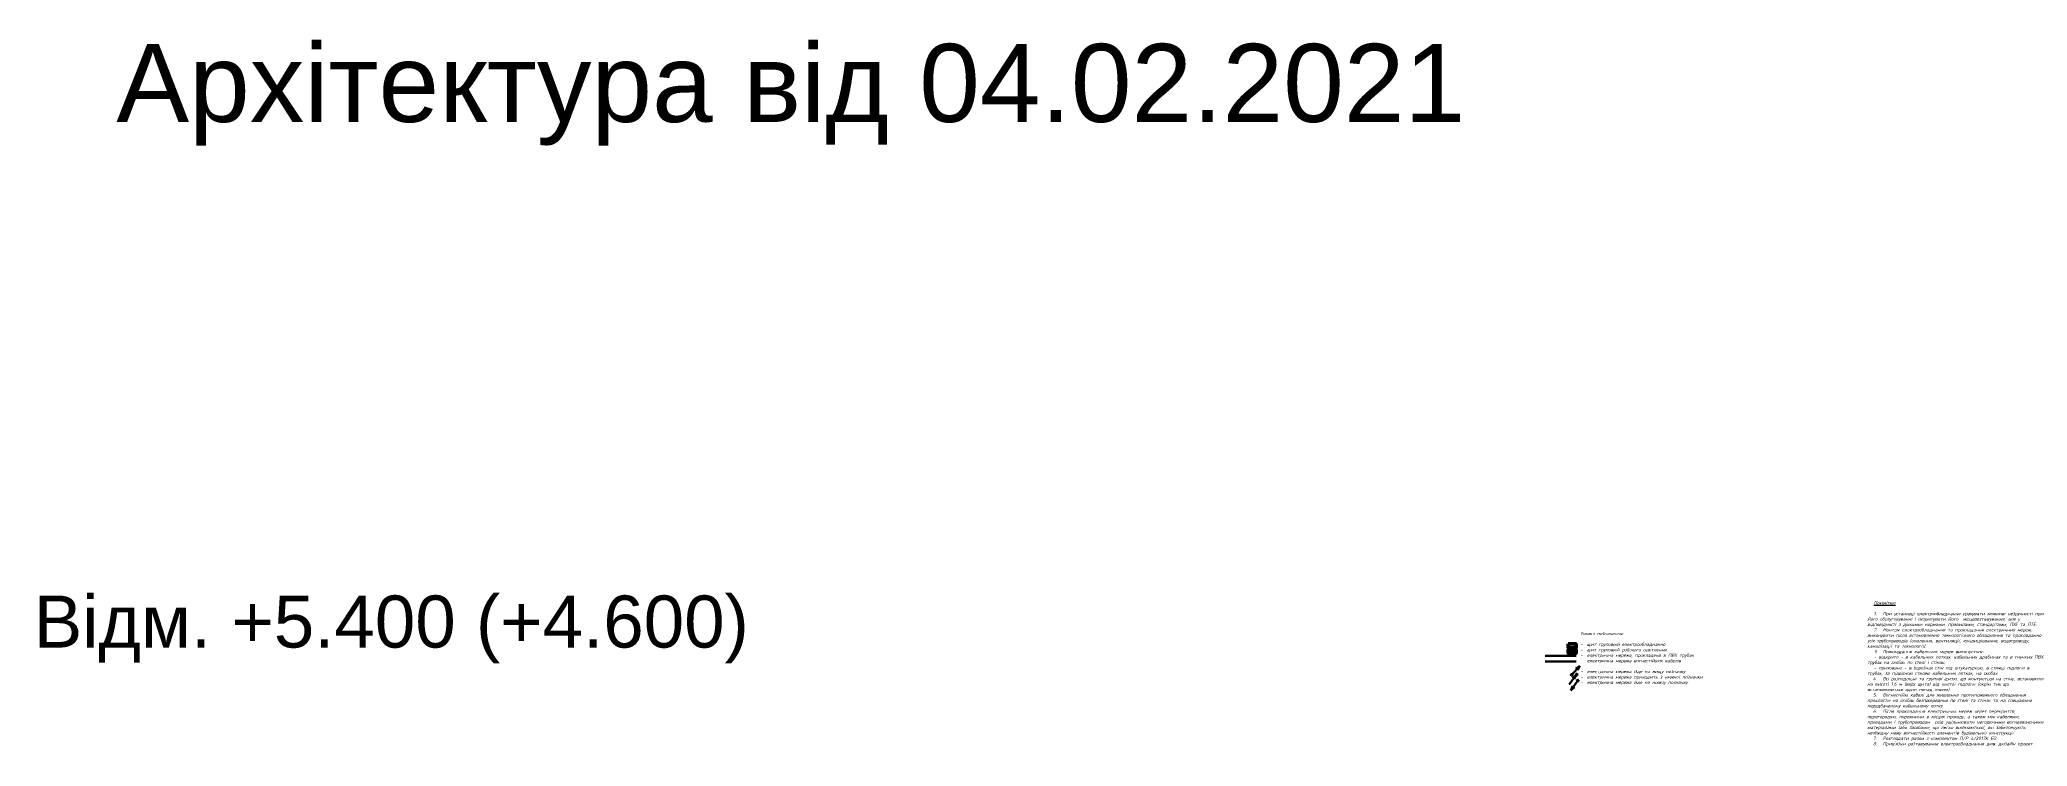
# Model space of a CAD drawing. Header units: millimetres. Extents: x -164867 to 807677, y -316775 to 513985.
# Drawn here: x 381782 to 534481, y 283801 to 338092 of the extents above; entities that cross this region are included whole.
import ezdxf

# ---------------------------------------------------------------- set-up
doc = ezdxf.new("R2010")
doc.units = ezdxf.units.MM
for name, color, linetype, lineweight in [('E_Аварійні мережі', 1, 'Continuous', 30), ('E_В лотку', 5, 'Kabl_in_Lotok', 30), ('E_Розп. мережі', 5, 'Continuous', 30), ('E_Щити', 1, 'Continuous', 50)]:
    doc.layers.add(name, color=color, linetype=linetype, lineweight=lineweight)
doc.styles.add('GENERATED_STYLE_1', font='arial.ttf')
doc.styles.add('GOST 2.304', font='isocpeui.ttf')
doc.linetypes.add('Kabl_in_Lotok', pattern='A,10,[130,ltypeshp.shx,S=1,R=0,X=0,Y=0],1,[130,ltypeshp.shx,S=1,R=90,X=0,Y=-1],1,[130,ltypeshp.shx,S=1,R=0,X=0,Y=0],10', length=22)

msp = doc.modelspace()

# ---------------------------------------------------------------- texts
at = {"color": 3, "attachment_point": 5, "style": 'GENERATED_STYLE_1'}
for s, insert, char_height in [('Архітектура від 04.02.2021', (439483.73, 333867.34), 6000), ('Відм. +5.400 (+4.600)', (408792.8, 292782.13), 4000)]:
    msp.add_mtext_dynamic_manual_height_columns(s, width=118680.1126, gutter_width=1, heights=[0], dxfattribs=dict(at, insert=insert, char_height=char_height))
at = {"color": 7, "lineweight": 15, "char_height": 250, "attachment_point": 1, "style": 'GOST 2.304'}
for s, insert, width in [("\\pi500;{\\LПримітки\\P\\pi436.3125;}\\P\\pt1186.3125;1.^IПри установці електрообладнання урахувати можливі незручності при його обслуговуванні і скоригувати його  місцерозташування, але у відповідності з діючими нормами, правилами, стандартами, ПУЕ та ПТЕ.\\P2.^IМонтаж електрообладнання та прокладання електричних мереж, виконувати після встановлення технологічного обладнання та прокладання усіх трубопроводів (опалення, вентиляції, кондиціювання, водопроводу, каналізації та технології){\\fISOCPEUR|b0|i1|c238|p34;.\\P}3.^IПрокладання кабельних мереж виконується:\\P\\pi500,tz;- відкрито - в кабельних лотках, кабельних драбинах та в гнучких ПВХ трубах на скобах по стелі і стінах;\\P- приховано - в борознах стін під штукатуркою, в стяжці підлоги в трубах, за підвісною стелею кабельних лотках, на скобах.\\P\\pi436.3125,t1186.3125;4.^IВсі розподільні та групові щити, що монтуються на стіну, встановити на висоті 1,6 м (верх щита) від чистої підлоги (окрім тих що встановлюються один понад іншим).\\P5.^IВогнестійкі кабелі для живлення протипожежного обладнання прокласти на скобах безпосередньо по стелі та стінах та на спеціально передбаченому кабельному лотку.\\P6.^IПісля прокладання електричних мереж через перекриття, перегородки, порожнини в місцях проходу, а також між кабелями, проводами і трубопроводом  слід ущільнювати негорючими вогнезахисними матеріалами (або засобами, що легко виймаються), які забезпечують необхідну межу вогнестійкості елементів будівельної конструкції.\\P7.^IРозглядати разом з комплектом{\\C256; П/Р-4/2017К-ЕО.}\\P8.^IПрив'язки розташування електрообладнання див. дизайн проект.", (522190.6, 294954.5), 12232.6624), ('\\pt500;{\\C256;Умовні позначення:\\P\\P-^Iщит груповий електрообладнання\\P-^Iщит груповий робочого освітлення\\P-^Iелектрична мережа, прокладена в ПВХ трубах\\P-^Iелектрична мережа вогнестійких кабелів \\P\\P-^Iелектрична мережа йде на вищу позначку\\P-^Iелектрична мережа приходить з нижчої позначки\\P-^Iелектрична мережа йде на нижчу позначку}', (500154.57, 292587.69), 18030.5683)]:
    msp.add_mtext(s, dxfattribs=dict(at, insert=insert, width=width))

# ---------------------------------------------------------------- blocks, each defined once
blk = doc.blocks.new('*U6')
at = {"lineweight": 40}
h = blk.add_hatch(color=0, dxfattribs=at)
h.dxf.hatch_style = 1
h.paths.add_polyline_path([(300, 150), (-300, 150), (-300, 0), (300, 0)])
at = {"color": 0}
blk.add_lwpolyline([(-300, 300), (300, 300), (300, 0), (-300, 0)], close=True, dxfattribs=at)
blk = doc.blocks.new('*U5')
at = {"lineweight": 20}
h = blk.add_hatch(dxfattribs=at)
h.set_pattern_fill('ANSI31', color=0, scale=25)
h.paths.add_polyline_path([(-300, 300), (-300, 0), (300, 0), (300, 300)])
at = {"color": 0}
blk.add_lwpolyline([(-300, 300), (300, 300), (300, 0), (-300, 0)], close=True, dxfattribs=at)
blk = doc.blocks.new('*U69')
at = {"lineweight": -2}
h = blk.add_hatch(color=256, dxfattribs=at)
edge = h.paths.add_edge_path()
edge.add_arc((0.1, 0), 1.28, 0, 360)
h = blk.add_hatch(color=256, dxfattribs=at)
h.paths.add_polyline_path([(-0.5, -0.7), (-5.3, -6.2), (-2.9, -5.2)])
h.paths.add_polyline_path([(-0.5, -0.7), (-2.9, -5.2), (-2.4, -7.8)])
for p, q in [((-9.2, -16.8), (-0.5, -0.7)), ((-0.5, -0.7), (-5.3, -6.2)), ((-0.5, -0.7), (-5.3, -6.2)), ((-5.3, -6.2), (-2.9, -5.2)), ((-5.3, -6.2), (-2.9, -5.2)), ((-2.9, -5.2), (-2.4, -7.8)), ((-2.9, -5.2), (-2.4, -7.8)), ((-0.5, -0.7), (-2.4, -7.8)), ((-0.5, -0.7), (-2.4, -7.8))]:
    blk.add_line(p, q, dxfattribs=at)
blk.add_circle((0.1, 0), 1.24, dxfattribs=at)
blk = doc.blocks.new('*U68')
at = {"lineweight": -2}
h = blk.add_hatch(color=256, dxfattribs=at)
edge = h.paths.add_edge_path()
edge.add_arc((0.1, 0), 1.28, 0, 360)
h = blk.add_hatch(color=256, dxfattribs=at)
h.paths.add_polyline_path([(8.8, 16.1), (3.9, 10.6), (6.3, 11.7)])
h.paths.add_polyline_path([(8.8, 16.1), (6.3, 11.7), (6.8, 9)])
for p, q in [((0, 0), (8.8, 16.1)), ((8.8, 16.1), (3.9, 10.6)), ((3.9, 10.6), (6.3, 11.7)), ((6.3, 11.7), (6.8, 9)), ((8.8, 16.1), (6.8, 9))]:
    blk.add_line(p, q, dxfattribs=at)
blk.add_circle((0.1, 0), 1.24, dxfattribs=at)
blk = doc.blocks.new('*U18')
at = {"lineweight": -2}
h = blk.add_hatch(color=256, dxfattribs=at)
edge = h.paths.add_edge_path()
edge.add_arc((0.1, 0), 1.28, 0, 360)
h = blk.add_hatch(color=256, dxfattribs=at)
h.paths.add_polyline_path([(8.9, -16.1), (4, -10.6), (6.4, -11.7)])
h.paths.add_polyline_path([(8.9, -16.1), (6.4, -11.7), (6.9, -9)])
for p, q in [((0.1, 0), (8.9, -16.1)), ((8.9, -16.1), (4, -10.6)), ((4, -10.6), (6.4, -11.7)), ((6.4, -11.7), (6.9, -9)), ((8.9, -16.1), (6.9, -9))]:
    blk.add_line(p, q, dxfattribs=at)
blk.add_circle((0.1, 0), 1.24, dxfattribs=at)

# ---------------------------------------------------------------- linework, layer by layer
at = {"layer": 'E_Аварійні мережі'}
msp.add_lwpolyline([(499815.16, 290304.23), (497449.58, 290304.23)], dxfattribs=at)
at = {"layer": 'E_Розп. мережі'}
msp.add_lwpolyline([(499815.16, 290749.67), (497449.58, 290749.67)], dxfattribs=at)

# ---------------------------------------------------------------- block references
at = {"layer": 'E_В лотку', "ltscale": 100}
for name, p, xscale, yscale, zscale, rotation in [('*U18', (499948.14, 288850.71), 50.00000000000003, 50.00000000000003, 50.00000000000003, 296.456950673945), ('*U69', (499856.28, 289311.96), 50.00000000000004, 50.00000000000004, 50.00000000000004, 351.4569506739427), ('*U68', (499481.35, 289295.44), 50.00000000000004, 50.00000000000004, 50.00000000000004, 346.4569506739439)]:
    msp.add_blockref(name, p, dxfattribs=dict(at, xscale=xscale, yscale=yscale, zscale=zscale, rotation=rotation))
at = {"layer": 'E_Щити'}
for name, p in [('*U6', (499514.28, 291361.23)), ('*U5', (499514.28, 290944.49))]:
    msp.add_blockref(name, p, dxfattribs=at)

msp.set_redraw_order([(e.dxf.handle, doc.entitydb.next_handle()) for e in msp.query("TEXT MTEXT ATTDEF DIMENSION ARC_DIMENSION")])  # texts and dimensions are drawn at this point

doc.saveas('drawing.dxf')
